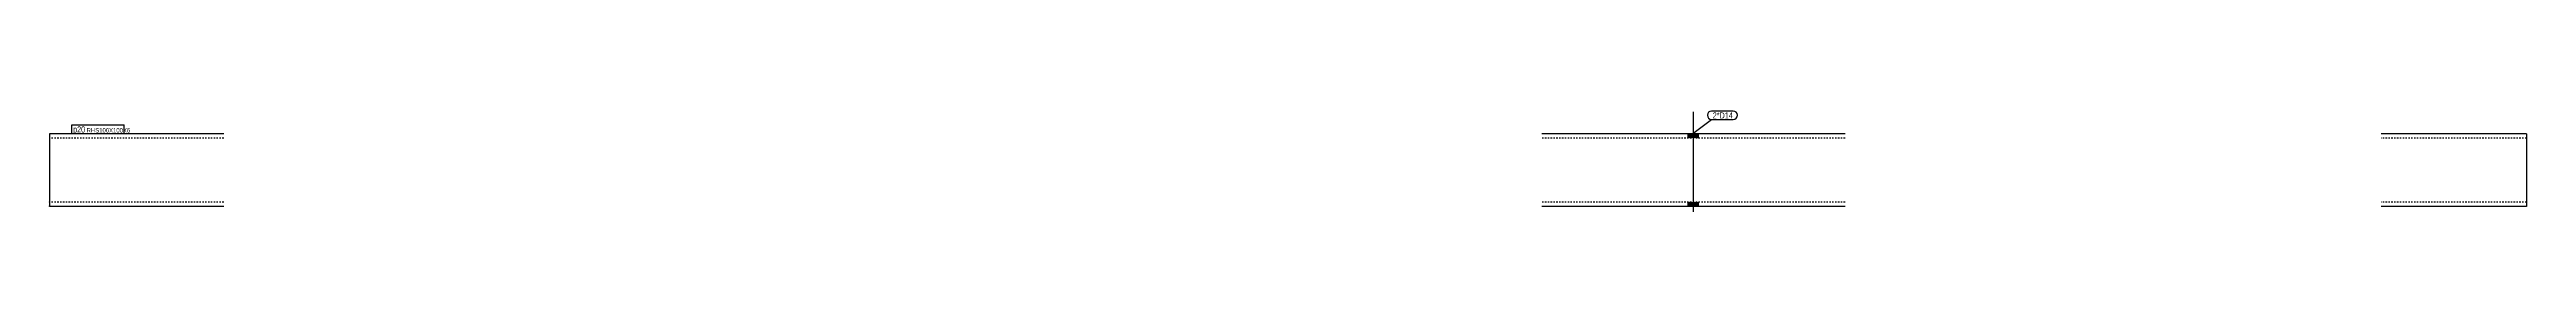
# Model space of a CAD drawing. Header units: millimetres. Extents: x 5 to 12749, y 7 to 186.
# Drawn here: x 9336 to 12749, y 7 to 146 of the extents above; entities that cross this region are included whole.
import ezdxf

# ---------------------------------------------------------------- set-up
doc = ezdxf.new("R2010")
doc.units = ezdxf.units.MM
doc.linetypes.add('DXK_LINE_DOT2', pattern=[3.9198, 1.9599, -1.9599])
doc.layers.add('STÅL', color=7, linetype='Continuous')
doc.layers.add('TEKST', color=7, linetype='Continuous')
doc.styles.add('Arial Narrow', font='ARIALN.TTF', dxfattribs={"height": 0.2})

msp = doc.modelspace()

# ---------------------------------------------------------------- hatches: boundary and pattern name
at = {"layer": 'STÅL', "linetype": 'Continuous'}
for points in [[(11608.3, 115), (11594.3, 115), (11594.3, 109), (11608.3, 109)], [(11608.3, 115), (11594.3, 115), (11594.3, 109), (11608.3, 109)], [(11608.3, 21), (11594.3, 21), (11594.3, 15), (11608.3, 15)], [(11608.3, 21), (11594.3, 21), (11594.3, 15), (11608.3, 15)]]:
    msp.add_hatch(color=3, dxfattribs=at).paths.add_polyline_path(points)

# ---------------------------------------------------------------- linework, layer by layer
at = {"layer": 'STÅL', "color": 3, "linetype": 'Continuous'}
for p, q in [((11601.3, 7.5), (11601.3, 145)), ((11601.3, 7.5), (11601.3, 145)), ((11594.3, 109), (11594.3, 115)), ((11594.3, 109), (11594.3, 115)), ((11608.3, 109), (11608.3, 115)), ((11608.3, 109), (11608.3, 115)), ((11594.3, 15), (11594.3, 21)), ((11594.3, 15), (11594.3, 21)), ((11608.3, 15), (11608.3, 21)), ((11608.3, 15), (11608.3, 21))]:
    msp.add_line(p, q, dxfattribs=at)
at = {"layer": 'STÅL', "color": 2, "linetype": 'Continuous'}
for p, q in [((9576.2, 115), (9336.2, 115)), ((9336.2, 115), (9336.2, 15.9)), ((11810.3, 115), (11392.3, 115)), ((12749.2, 115), (12549.2, 115)), ((12749.2, 115), (12749.2, 15)), ((9336.2, 15), (9336.2, 15.9)), ((9576.2, 15), (9336.2, 15)), ((11810.3, 15), (11392.3, 15)), ((12749.2, 15), (12549.2, 15))]:
    msp.add_line(p, q, dxfattribs=at)
at = {"layer": 'STÅL', "color": 7, "linetype": 'DXK_LINE_DOT2'}
for p, q in [((9576.2, 109), (9336.2, 109)), ((11810.3, 109), (11392.3, 109)), ((12749.2, 109), (12549.2, 109)), ((9336.2, 21), (9336.2, 21.5)), ((9576.2, 21), (9336.2, 21)), ((11810.3, 21), (11392.3, 21)), ((12749.2, 21), (12549.2, 21)), ((12749.2, 21), (12749.2, 21.5))]:
    msp.add_line(p, q, dxfattribs=at)

# ---------------------------------------------------------------- wipeouts: each hides what was drawn before it
at = {"color": 0}
msp.add_wipeout([(11654.7, 135.9), (11654.7, 144.7), (11628, 144.7), (11628, 135.9)], dxfattribs=at).dxf.layer = 'TEKST'

# ---------------------------------------------------------------- next in the draw order: wipeouts: each hides what was drawn before it
for points in [[(11654.7, 135.9), (11654.7, 144.7), (11628, 144.7), (11628, 135.9)], [(9384.7, 116.7), (9384.7, 125.5), (9368.7, 125.5), (9368.7, 116.7)]]:
    msp.add_wipeout(points, dxfattribs=at).dxf.layer = 'TEKST'

# ---------------------------------------------------------------- next in the draw order: linework, layer by layer
at = {"layer": 'TEKST', "color": 7, "linetype": 'Continuous'}
for p, q in [((11626.5, 146.2), (11656.2, 146.2)), ((11600.8, 115.5), (11626.5, 134.4)), ((11626.5, 134.4), (11656.2, 134.4))]:
    msp.add_line(p, q, dxfattribs=at)
for centre, start, end in [((11626.5, 140.3), 90, 270), ((11656.2, 140.3), 270, 90)]:
    msp.add_arc(centre, 5.88, start, end, dxfattribs=at)

# ---------------------------------------------------------------- next in the draw order: texts
at = {"layer": 'TEKST', "color": 3, "style": 'Arial Narrow'}
msp.add_text('2*D14', height=8.35, dxfattribs=at).set_placement((11628, 135.9))

# ---------------------------------------------------------------- next in the draw order: wipeouts: each hides what was drawn before it
at = {"color": 0}
msp.add_wipeout([(9384.7, 116.7), (9384.7, 125.5), (9368.7, 125.5), (9368.7, 116.7)], dxfattribs=at).dxf.layer = 'TEKST'

# ---------------------------------------------------------------- next in the draw order: linework, layer by layer
at = {"layer": 'TEKST', "color": 7, "linetype": 'Continuous'}
msp.add_line((9367.2, 115.2), (9367.2, 127), dxfattribs=at)

# ---------------------------------------------------------------- next in the draw order: wipeouts: each hides what was drawn before it
at = {"color": 0}
msp.add_wipeout([(9437.6, 116.7), (9437.6, 123), (9387.4, 123), (9387.4, 116.7)], dxfattribs=at).dxf.layer = 'TEKST'

# ---------------------------------------------------------------- next in the draw order: wipeouts: each hides what was drawn before it
msp.add_wipeout([(9437.6, 116.7), (9437.6, 123), (9387.4, 123), (9387.4, 116.7)], dxfattribs=at).dxf.layer = 'TEKST'

# ---------------------------------------------------------------- next in the draw order: linework, layer by layer
at = {"layer": 'TEKST', "color": 7, "linetype": 'Continuous'}
for p, q in [((9367.2, 127), (9439.1, 127)), ((9367.2, 115.2), (9439.1, 115.2)), ((9439.1, 115.2), (9439.1, 127))]:
    msp.add_line(p, q, dxfattribs=at)

# ---------------------------------------------------------------- next in the draw order: texts
at = {"layer": 'TEKST', "color": 3, "style": 'Arial Narrow'}
for s, height, p in [('p20', 8.35, (9368.7, 116.7)), ('RHS100X100X6', 5.965, (9387.4, 116.7))]:
    msp.add_text(s, height=height, dxfattribs=at).set_placement(p)

doc.saveas('drawing.dxf')
